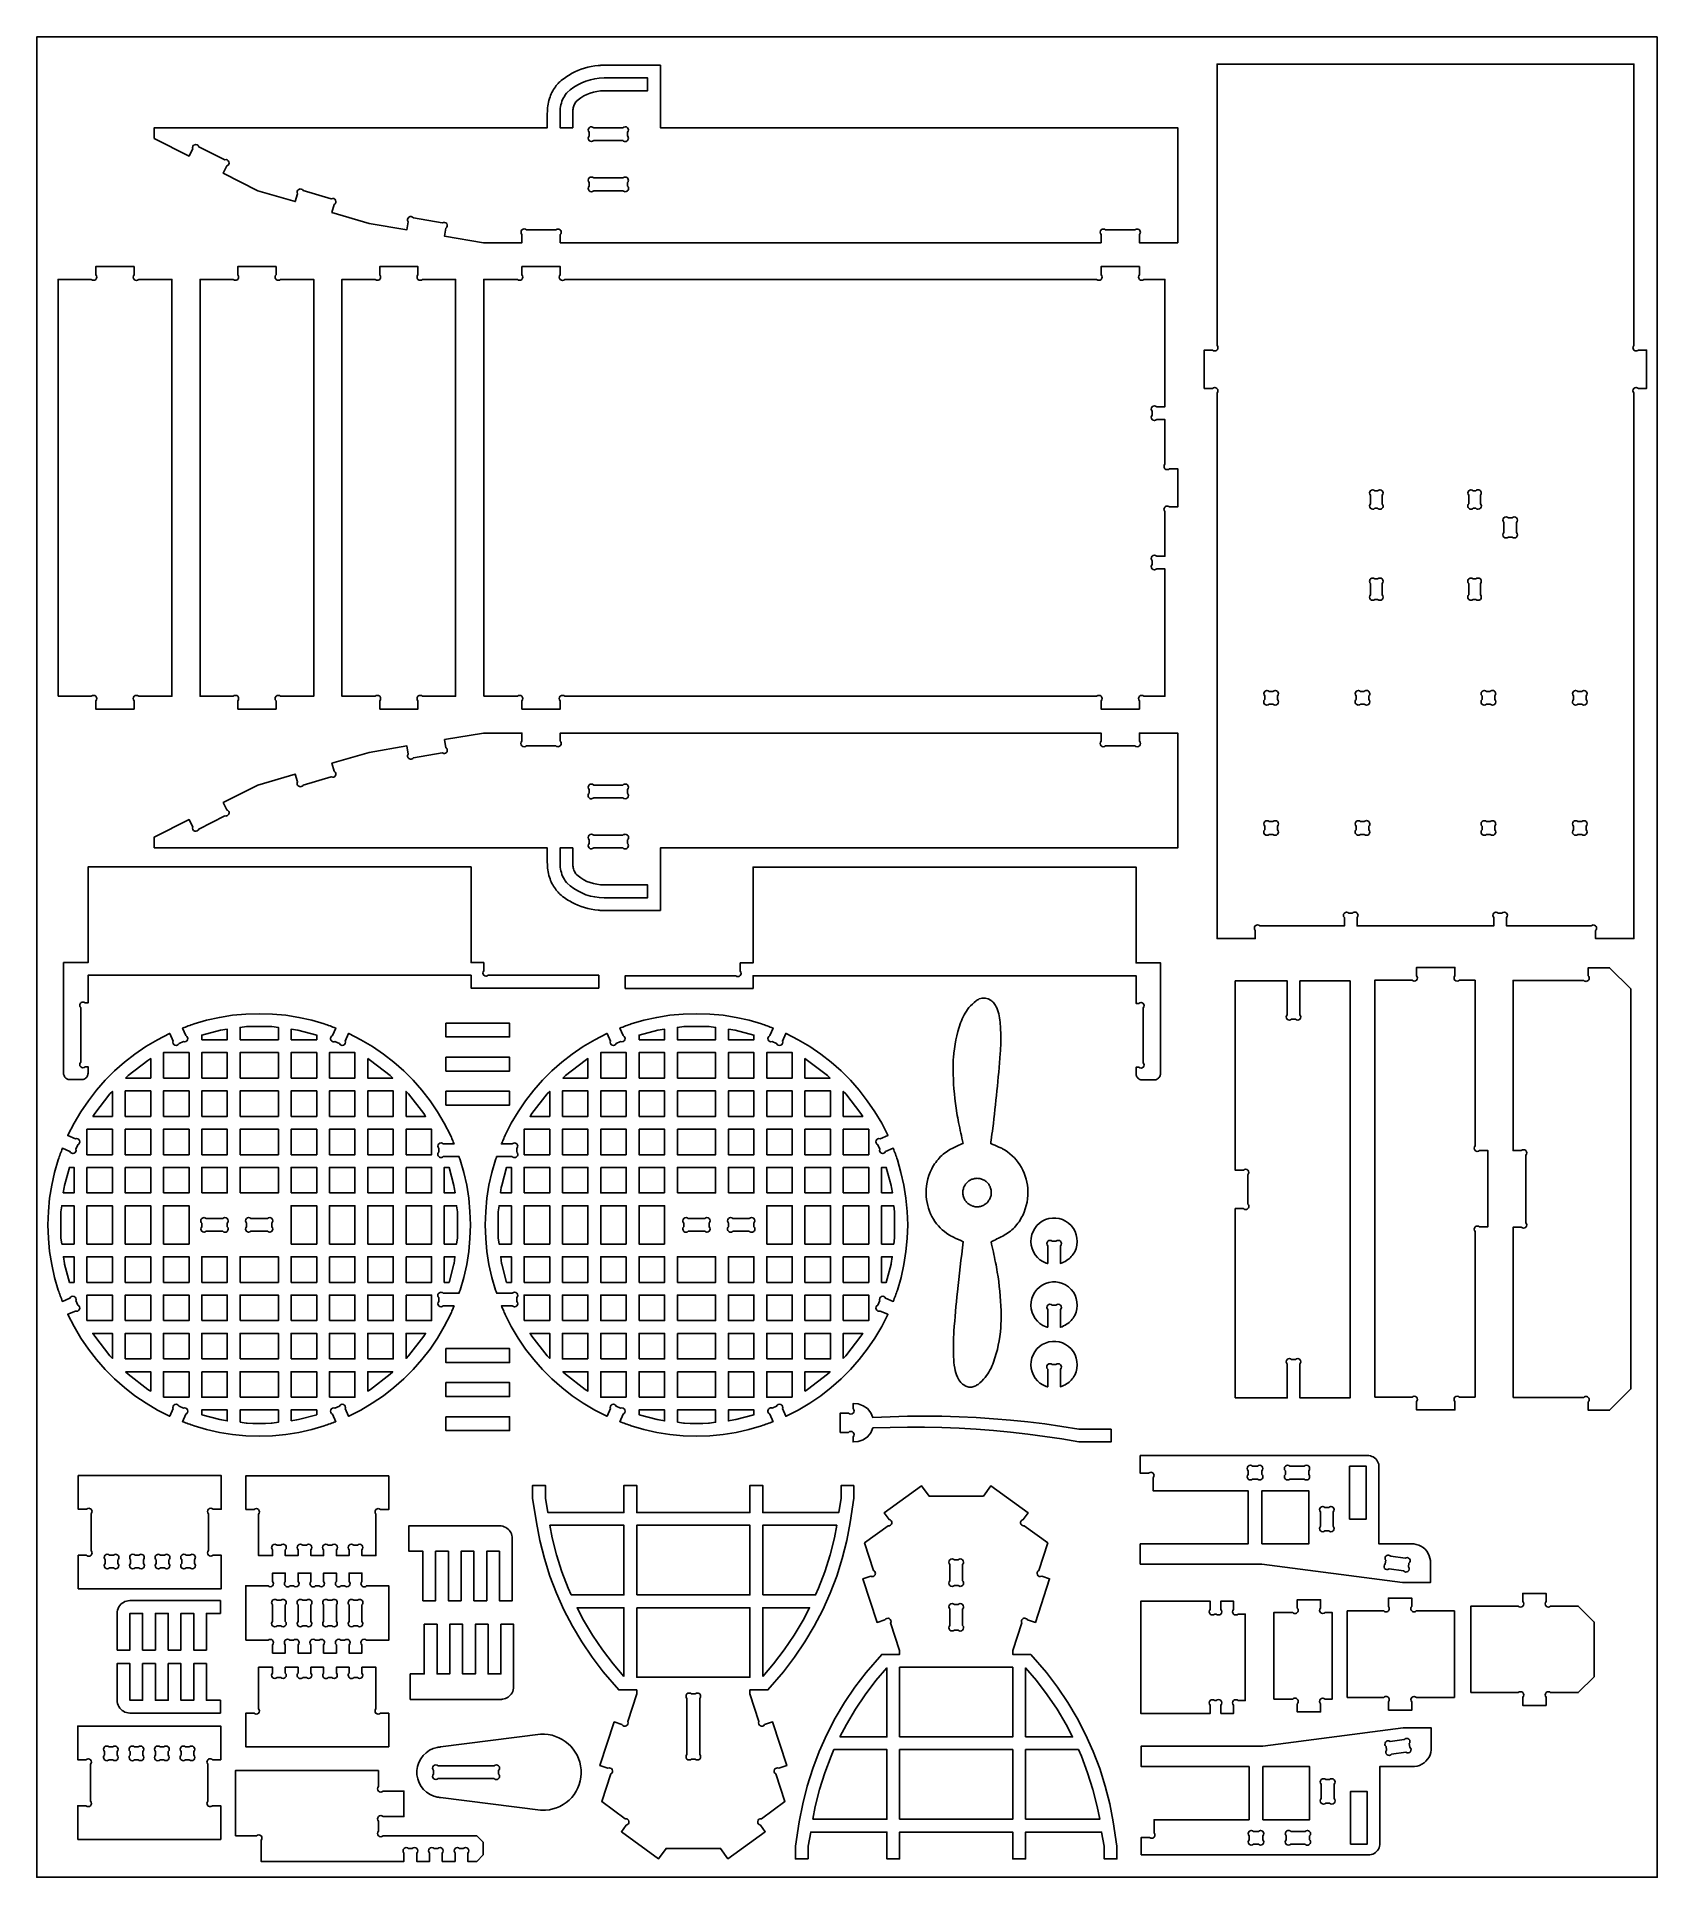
# Model space of a CAD drawing. Extents: x 9.7 to 25.6, y 2.8 to 20.8.
import ezdxf

# ---------------------------------------------------------------- set-up
doc = ezdxf.new("R2010")
doc.units = 0
doc.header["$MEASUREMENT"] = 0
doc.layers.get('0').update_dxf_attribs({"linetype": 'CONTINUOUS'})
doc.layers.add('SECTIONCUTEDGES', color=18, linetype='CONTINUOUS')

msp = doc.modelspace()

# ---------------------------------------------------------------- linework, layer by layer
for points in [[(25.617, 20.781), (9.748, 20.781), (9.748, 2.759), (25.617, 2.759)], [(10.614, 10.459), (10.614, 10.209), (10.864, 10.209), (10.864, 10.459)], [(10.614, 10.084), (10.614, 9.834), (10.864, 9.834), (10.864, 10.084)], [(10.614, 9.709), (10.614, 9.459), (10.864, 9.459), (10.864, 9.709)], [(11.364, 8.584), (11.614, 8.584), (11.614, 8.834), (11.364, 8.834)], [(12.614, 8.834), (12.614, 8.584), (12.864, 8.584), (12.864, 8.834)], [(15.521, 8.834), (15.521, 8.584), (15.271, 8.584), (15.271, 8.834)], [(16.771, 8.584), (16.521, 8.584), (16.521, 8.834), (16.771, 8.834)], [(10.614, 8.209), (10.864, 8.209), (10.864, 8.459), (10.614, 8.459)], [(11.364, 8.209), (11.614, 8.209), (11.614, 8.459), (11.364, 8.459)], [(16.771, 8.209), (16.521, 8.209), (16.521, 8.459), (16.771, 8.459)], [(11.364, 7.709), (11.364, 7.459), (11.614, 7.459), (11.614, 7.709)], [(16.771, 7.709), (16.771, 7.459), (16.521, 7.459), (16.521, 7.709)]]:
    msp.add_lwpolyline(points, close=True)
for points in [[(22.923, 16.209), (22.923, 16.292, 1), (22.879, 16.336), (22.853, 16.336, 1), (22.809, 16.292), (22.809, 16.209, 1), (22.853, 16.164), (22.879, 16.164, 1)], [(23.771, 16.292), (23.771, 16.209, 1), (23.815, 16.164), (23.841, 16.164, 1), (23.885, 16.209), (23.885, 16.292, 1), (23.841, 16.336), (23.815, 16.336, 1)], [(22.923, 15.316), (22.923, 15.428, 1), (22.879, 15.472), (22.853, 15.472, 1), (22.809, 15.428), (22.809, 15.316, 1), (22.853, 15.272), (22.879, 15.272, 1)], [(23.771, 15.428), (23.771, 15.316, 1), (23.815, 15.272), (23.841, 15.272, 1), (23.885, 15.316), (23.885, 15.428, 1), (23.841, 15.472), (23.815, 15.472, 1)], [(21.898, 13.052), (21.898, 13.016, -1), (21.854, 12.971), (21.817, 12.971, -1), (21.773, 13.016), (21.773, 13.052, -1), (21.817, 13.096), (21.854, 13.096, -1)], [(22.712, 12.971), (22.748, 12.971, 1), (22.793, 13.016), (22.793, 13.052, 1), (22.748, 13.096), (22.712, 13.096, 1), (22.668, 13.052), (22.668, 13.016, 1)], [(23.945, 12.971), (23.982, 12.971, 1), (24.026, 13.016), (24.026, 13.052, 1), (23.982, 13.096), (23.945, 13.096, 1), (23.901, 13.052), (23.901, 13.016, 1)], [(24.877, 12.971), (24.84, 12.971, -1), (24.796, 13.016), (24.796, 13.052, -1), (24.84, 13.096), (24.877, 13.096, -1), (24.921, 13.052), (24.921, 13.016, -1)], [(21.655, 6.658), (21.702, 6.658, 1), (21.746, 6.702), (21.746, 6.739, 1), (21.702, 6.783), (21.655, 6.783, 1), (21.611, 6.739), (21.611, 6.702, 1)], [(12.182, 5.264), (12.182, 5.426, 1), (12.138, 5.47), (12.102, 5.47, 1), (12.057, 5.426), (12.057, 5.264, 1), (12.102, 5.22), (12.138, 5.22, 1)], [(12.352, 5.22), (12.388, 5.22, 1), (12.432, 5.264), (12.432, 5.426, 1), (12.388, 5.47), (12.352, 5.47, 1), (12.307, 5.426), (12.307, 5.264, 1)], [(12.682, 5.264), (12.682, 5.426, 1), (12.638, 5.47), (12.602, 5.47, 1), (12.557, 5.426), (12.557, 5.264, 1), (12.602, 5.22), (12.638, 5.22, 1)], [(12.852, 5.22), (12.888, 5.22, 1), (12.932, 5.264), (12.932, 5.426, 1), (12.888, 5.47), (12.852, 5.47, 1), (12.807, 5.426), (12.807, 5.264, 1)], [(18.734, 5.429), (18.77, 5.429, -1), (18.815, 5.385), (18.815, 5.223, -1), (18.77, 5.179), (18.734, 5.179, -1), (18.69, 5.223), (18.69, 5.385, -1)], [(10.456, 3.909), (10.492, 3.909, 1), (10.536, 3.953), (10.536, 3.989, 1), (10.492, 4.034), (10.456, 4.034, 1), (10.411, 3.989), (10.411, 3.953, 1)], [(21.664, 3.207), (21.711, 3.207, -1), (21.755, 3.163), (21.755, 3.126, -1), (21.711, 3.082), (21.664, 3.082, -1), (21.62, 3.126), (21.62, 3.163, -1)]]:
    msp.add_lwpolyline(points, format="xyb", close=True)
at = {"layer": 'SECTIONCUTEDGES'}
for points in [[(10.899, 19.784), (10.899, 19.891), (14.747, 19.891, -0.002134), (14.748, 20.051, -0.087341), (14.774, 20.193, -0.074516), (14.836, 20.304, -0.050894), (14.871, 20.342, -0.0521), (14.985, 20.421, -0.105525), (15.246, 20.5, -0.010514), (15.264, 20.502, -0.005257), (15.301, 20.503), (15.855, 20.503), (15.855, 19.891), (20.921, 19.891), (20.921, 18.765), (20.546, 18.765), (20.546, 18.846, 1), (20.502, 18.89), (20.215, 18.89, 1), (20.171, 18.846), (20.171, 18.765), (14.874, 18.765), (14.874, 18.846, 1), (14.83, 18.89), (14.544, 18.89, 1), (14.499, 18.846), (14.499, 18.765), (14.124, 18.765), (13.741, 18.829), (13.755, 18.908, 1), (13.719, 18.959), (13.436, 19.008, 1), (13.385, 18.971), (13.372, 18.892), (13.004, 18.954), (12.639, 19.061), (12.662, 19.139, 1), (12.632, 19.194), (12.357, 19.275, 1), (12.302, 19.245), (12.279, 19.167), (11.914, 19.274), (11.574, 19.445), (11.61, 19.517, 1), (11.59, 19.577), (11.334, 19.705, 1), (11.275, 19.686), (11.239, 19.613)], [(21.181, 17.338), (21.261, 17.338, -1), (21.306, 17.294), (21.306, 11.95), (21.681, 11.95), (21.681, 12.031, -1), (21.725, 12.075), (22.553, 12.075), (22.553, 12.156, -1), (22.597, 12.2), (22.634, 12.2, -1), (22.678, 12.156), (22.678, 12.075), (24.016, 12.075), (24.016, 12.156, -1), (24.06, 12.2), (24.096, 12.2, -1), (24.141, 12.156), (24.141, 12.075), (24.969, 12.075, -1), (25.013, 12.031), (25.013, 11.95), (25.388, 11.95), (25.388, 17.294, -1), (25.432, 17.338), (25.513, 17.338), (25.513, 17.714), (25.432, 17.714, -1), (25.388, 17.758), (25.388, 20.514), (21.306, 20.514), (21.306, 17.758, -1), (21.261, 17.714), (21.181, 17.714)], [(15.533, 19.847), (15.533, 19.81, -1), (15.488, 19.766), (15.202, 19.766, -1), (15.157, 19.81), (15.157, 19.847, -1), (15.202, 19.891), (15.488, 19.891, -1)], [(15.202, 19.274), (15.488, 19.274, 1), (15.533, 19.319), (15.533, 19.355, 1), (15.488, 19.399), (15.202, 19.399, 1), (15.157, 19.355), (15.157, 19.319, 1)], [(9.957, 14.323), (10.282, 14.323, -1), (10.326, 14.279), (10.326, 14.198), (10.701, 14.198), (10.701, 14.279, -1), (10.746, 14.323), (11.071, 14.323), (11.071, 18.406), (10.746, 18.406, -1), (10.701, 18.45), (10.701, 18.531), (10.326, 18.531), (10.326, 18.45, -1), (10.282, 18.406), (9.957, 18.406)], [(11.716, 14.198), (11.716, 14.279, 1), (11.672, 14.323), (11.347, 14.323), (11.347, 18.406), (11.672, 18.406, 1), (11.716, 18.45), (11.716, 18.531), (12.091, 18.531), (12.091, 18.45, 1), (12.135, 18.406), (12.461, 18.406), (12.461, 14.323), (12.135, 14.323, 1), (12.091, 14.279), (12.091, 14.198)], [(13.106, 14.198), (13.106, 14.279, 1), (13.062, 14.323), (12.737, 14.323), (12.737, 18.406), (13.062, 18.406, 1), (13.106, 18.45), (13.106, 18.531), (13.481, 18.531), (13.481, 18.45, 1), (13.525, 18.406), (13.85, 18.406), (13.85, 14.323), (13.525, 14.323, 1), (13.481, 14.279), (13.481, 14.198)], [(14.126, 14.323), (14.455, 14.323, -1), (14.499, 14.279), (14.499, 14.198), (14.874, 14.198), (14.874, 14.279, -1), (14.919, 14.323), (20.127, 14.323, -1), (20.171, 14.279), (20.171, 14.198), (20.546, 14.198), (20.546, 14.279, -1), (20.59, 14.323), (20.796, 14.323), (20.796, 15.57), (20.715, 15.57, -1), (20.671, 15.615), (20.671, 15.651, -1), (20.715, 15.695), (20.796, 15.695), (20.796, 16.132, -1), (20.84, 16.177), (20.921, 16.177), (20.921, 16.552), (20.84, 16.552, -1), (20.796, 16.596), (20.796, 17.033), (20.715, 17.033, -1), (20.671, 17.077), (20.671, 17.114, -1), (20.715, 17.158), (20.796, 17.158), (20.796, 18.406), (20.59, 18.406, -1), (20.546, 18.45), (20.546, 18.531), (20.171, 18.531), (20.171, 18.45, -1), (20.127, 18.406), (14.919, 18.406, -1), (14.874, 18.45), (14.874, 18.531), (14.499, 18.531), (14.499, 18.45, -1), (14.455, 18.406), (14.126, 18.406)], [(24.239, 16.026), (24.239, 15.927, -1), (24.195, 15.883), (24.159, 15.883, -1), (24.114, 15.927), (24.114, 16.026, -1), (24.159, 16.071), (24.195, 16.071, -1)], [(21.854, 14.246), (21.817, 14.246, -1), (21.773, 14.291), (21.773, 14.327, -1), (21.817, 14.371), (21.854, 14.371, -1), (21.898, 14.327), (21.898, 14.291, -1)], [(22.748, 14.371), (22.712, 14.371, 1), (22.668, 14.327), (22.668, 14.291, 1), (22.712, 14.246), (22.748, 14.246, 1), (22.793, 14.291), (22.793, 14.327, 1)], [(23.945, 14.246), (23.982, 14.246, 1), (24.026, 14.291), (24.026, 14.327, 1), (23.982, 14.371), (23.945, 14.371, 1), (23.901, 14.327), (23.901, 14.291, 1)], [(24.84, 14.371), (24.877, 14.371, -1), (24.921, 14.327), (24.921, 14.291, -1), (24.877, 14.246), (24.84, 14.246, -1), (24.796, 14.291), (24.796, 14.327, -1)], [(10.899, 12.838), (14.747, 12.838, 0.002134), (14.748, 12.677, 0.087341), (14.774, 12.535, 0.074516), (14.836, 12.424, 0.050894), (14.871, 12.386, 0.0521), (14.985, 12.307, 0.105525), (15.246, 12.228, 0.010514), (15.264, 12.227, 0.005257), (15.301, 12.226), (15.855, 12.226), (15.855, 12.838), (20.921, 12.838), (20.921, 13.963), (20.546, 13.963), (20.546, 13.883, -1), (20.502, 13.838), (20.215, 13.838, -1), (20.171, 13.883), (20.171, 13.963), (14.874, 13.963), (14.874, 13.883, -1), (14.83, 13.838), (14.544, 13.838, -1), (14.499, 13.883), (14.499, 13.963), (14.124, 13.963), (13.741, 13.9), (13.755, 13.82, -1), (13.719, 13.769), (13.436, 13.721, -1), (13.385, 13.757), (13.372, 13.837), (13.004, 13.774), (12.639, 13.667), (12.662, 13.589, -1), (12.632, 13.535), (12.357, 13.454, -1), (12.302, 13.484), (12.279, 13.561), (11.914, 13.454), (11.574, 13.283), (11.61, 13.211, -1), (11.59, 13.152), (11.334, 13.023, -1), (11.275, 13.043), (11.239, 13.115), (10.899, 12.944)], [(15.202, 13.454), (15.488, 13.454, -1), (15.533, 13.41), (15.533, 13.373, -1), (15.488, 13.329), (15.202, 13.329, -1), (15.157, 13.373), (15.157, 13.41, -1)], [(15.488, 12.963), (15.202, 12.963, 1), (15.157, 12.918), (15.157, 12.882, 1), (15.202, 12.838), (15.488, 12.838, 1), (15.533, 12.882), (15.533, 12.918, 1)], [(10.028, 10.588), (10.034, 10.583), (10.041, 10.578), (10.049, 10.574), (10.056, 10.572), (10.064, 10.57), (10.072, 10.57), (10.187, 10.57), (10.195, 10.57), (10.203, 10.572), (10.211, 10.574), (10.219, 10.578), (10.225, 10.583), (10.231, 10.588), (10.237, 10.594), (10.241, 10.601), (10.245, 10.608), (10.248, 10.616), (10.249, 10.624), (10.25, 10.632), (10.25, 10.695), (10.222, 10.695, -1), (10.178, 10.739), (10.178, 11.275, -1), (10.222, 11.32), (10.25, 11.32), (10.25, 11.591), (14.001, 11.591), (14.001, 11.466), (15.251, 11.466), (15.251, 11.591), (14.17, 11.591, -1), (14.126, 11.635), (14.126, 11.716), (14.001, 11.716), (14.001, 12.653), (10.25, 12.653), (10.25, 11.716), (10.01, 11.716), (10.01, 10.632), (10.01, 10.624), (10.012, 10.616), (10.015, 10.608), (10.018, 10.601), (10.023, 10.594)], [(15.511, 11.462), (16.762, 11.462), (16.762, 11.587), (20.513, 11.587), (20.513, 11.316), (20.54, 11.316, -1), (20.584, 11.272), (20.584, 10.735, -1), (20.54, 10.691), (20.513, 10.691), (20.513, 10.628), (20.513, 10.62), (20.515, 10.612), (20.517, 10.605), (20.521, 10.597), (20.526, 10.59), (20.531, 10.584), (20.537, 10.579), (20.544, 10.574), (20.551, 10.571), (20.559, 10.568), (20.567, 10.567), (20.575, 10.566), (20.69, 10.566), (20.698, 10.567), (20.706, 10.568), (20.714, 10.571), (20.721, 10.574), (20.728, 10.579), (20.734, 10.584), (20.74, 10.59), (20.744, 10.597), (20.748, 10.605), (20.75, 10.612), (20.752, 10.62), (20.753, 10.628), (20.753, 11.712), (20.513, 11.712), (20.513, 12.65), (16.762, 12.65), (16.762, 11.712), (16.637, 11.712), (16.637, 11.632, -1), (16.593, 11.587), (15.511, 11.587)], [(21.484, 7.453), (21.993, 7.453), (21.993, 7.784, -1), (22.037, 7.828), (22.074, 7.828, -1), (22.118, 7.784), (22.118, 7.453), (22.609, 7.453), (22.609, 11.536), (22.118, 11.536), (22.118, 11.205, -1), (22.074, 11.161), (22.037, 11.161, -1), (21.993, 11.205), (21.993, 11.536), (21.484, 11.536), (21.484, 9.682), (21.564, 9.682, -1), (21.609, 9.638), (21.609, 9.351, -1), (21.564, 9.307), (21.484, 9.307)], [(22.85, 7.46), (23.216, 7.46, -1), (23.26, 7.416), (23.26, 7.335), (23.636, 7.335), (23.636, 7.416, -1), (23.68, 7.46), (23.833, 7.46), (23.833, 9.082, -1), (23.877, 9.126), (23.958, 9.126), (23.958, 9.876), (23.877, 9.876, -1), (23.833, 9.92), (23.833, 11.543), (23.68, 11.543, -1), (23.636, 11.587), (23.636, 11.668), (23.26, 11.668), (23.26, 11.587, -1), (23.216, 11.543), (22.85, 11.543)], [(24.205, 7.457), (24.898, 7.457, -1), (24.942, 7.413), (24.942, 7.332), (25.151, 7.332), (25.359, 7.541), (25.359, 11.457), (25.151, 11.665), (24.942, 11.665), (24.942, 11.584, -1), (24.898, 11.54), (24.205, 11.54), (24.205, 9.874), (24.286, 9.874, -1), (24.33, 9.83), (24.33, 9.168, -1), (24.286, 9.124), (24.205, 9.124)], [(19.093, 8.982, 0.012814), (19.207, 9.037, 0.085914), (19.322, 9.122, 0.076352), (19.403, 9.24, 0.135164), (19.453, 9.505, 0.121603), (19.375, 9.735, 0.128291), (19.206, 9.892, 0.017184), (19.17, 9.909, 0.007976), (19.091, 9.943, 0.007834), (19.091, 9.944, -0.023506), (19.091, 9.945, -0.019175), (19.094, 9.975, 0.003968), (19.11, 10.095, 0.011178), (19.183, 10.826, 0.026495), (19.188, 11.032, 0.033037), (19.173, 11.193, 0.066175), (19.15, 11.271, 0.057683), (19.123, 11.315, 0.071733), (19.094, 11.344), (19.066, 11.36), (19.036, 11.368), (19.006, 11.368), (18.977, 11.359, 0.062361), (18.947, 11.341, 0.061497), (18.877, 11.274, 0.08401), (18.795, 11.124, 0.06761), (18.725, 10.786, 0.025167), (18.722, 10.621, 0.032023), (18.758, 10.242, 0.010958), (18.776, 10.148, 0.005026), (18.82, 9.945, 0.014369), (18.712, 9.896, 0.083555), (18.599, 9.815, 0.076766), (18.512, 9.695, 0.139856), (18.458, 9.425, 0.11486), (18.529, 9.203, 0.123917), (18.681, 9.05, 0.022471), (18.725, 9.026, 0.010705), (18.821, 8.982, 0.003396), (18.764, 8.49, 0.010881), (18.73, 8.107, 0.025112), (18.726, 7.855, 0.035354), (18.737, 7.744, 0.054853), (18.764, 7.655, 0.086229), (18.796, 7.604, 0.024265), (18.807, 7.593, 0.026496), (18.819, 7.583), (18.847, 7.567), (18.877, 7.559), (18.906, 7.559), (18.935, 7.568, 0.062362), (18.966, 7.585, 0.061498), (19.035, 7.653, 0.08401), (19.118, 7.803, 0.067609), (19.188, 8.141, 0.025165), (19.191, 8.306, 0.032019), (19.154, 8.685, 0.010958), (19.137, 8.779, 0.005025)], [(11.051, 7.273), (11.083, 7.347, -1), (11.141, 7.37), (11.184, 7.352, -1), (11.208, 7.294), (11.176, 7.219, -0.003882), (11.232, 7.199, 0.011648), (11.288, 7.179), (11.411, 7.143), (11.537, 7.115), (11.665, 7.095), (11.795, 7.082), (11.926, 7.078), (12.057, 7.082), (12.187, 7.095), (12.315, 7.115), (12.441, 7.143), (12.564, 7.179, 0.011648), (12.62, 7.199, -0.003882), (12.676, 7.219), (12.644, 7.294, -1), (12.668, 7.352), (12.711, 7.37, -1), (12.769, 7.347), (12.801, 7.273, -0.003922), (12.803, 7.273, 0.011767), (12.804, 7.274), (12.921, 7.333), (13.034, 7.4), (13.143, 7.474), (13.245, 7.553), (13.342, 7.639), (13.434, 7.73), (13.519, 7.827), (13.599, 7.93), (13.673, 8.038), (13.739, 8.152), (13.799, 8.268, 0.011769), (13.817, 8.311, -0.003923), (13.835, 8.353), (13.729, 8.353, -1), (13.685, 8.397), (13.685, 8.434, -1), (13.729, 8.478), (13.883, 8.478, -0.003873), (13.888, 8.493, 0.011621), (13.894, 8.509), (13.929, 8.633), (13.958, 8.758), (13.978, 8.886), (13.99, 9.015), (13.995, 9.147), (13.99, 9.278), (13.978, 9.408), (13.958, 9.536), (13.929, 9.661), (13.894, 9.785, 0.011648), (13.888, 9.8, -0.003882), (13.883, 9.815), (13.729, 9.815, -1), (13.685, 9.86), (13.685, 9.896, -1), (13.729, 9.94), (13.835, 9.94, -0.003932), (13.817, 9.983, 0.011797), (13.799, 10.025), (13.739, 10.142), (13.673, 10.255), (13.599, 10.363), (13.519, 10.466), (13.434, 10.563), (13.342, 10.654), (13.245, 10.74), (13.143, 10.82), (13.035, 10.893), (12.921, 10.96), (12.804, 11.02, 0.011767), (12.803, 11.02, -0.003922), (12.801, 11.021), (12.769, 10.947, -1), (12.711, 10.923), (12.668, 10.942, -1), (12.644, 11), (12.676, 11.074, -0.003882), (12.62, 11.095, 0.011648), (12.564, 11.114), (12.441, 11.15), (12.315, 11.178), (12.187, 11.199), (12.057, 11.211), (11.926, 11.215), (11.795, 11.211), (11.665, 11.199), (11.537, 11.178), (11.411, 11.15), (11.288, 11.114, 0.011648), (11.232, 11.095, -0.003882), (11.176, 11.074), (11.208, 11, -1), (11.184, 10.942), (11.141, 10.923, -1), (11.083, 10.947), (11.051, 11.021, -0.003922), (11.049, 11.02, 0.011767), (11.048, 11.02), (10.931, 10.96), (10.817, 10.893), (10.709, 10.82), (10.607, 10.74), (10.51, 10.654), (10.418, 10.563), (10.333, 10.466), (10.253, 10.363), (10.179, 10.255), (10.113, 10.142), (10.053, 10.025, 0.011798), (10.052, 10.023, -0.003933), (10.052, 10.022), (10.126, 9.99, -1), (10.149, 9.932), (10.131, 9.889, -1), (10.073, 9.865), (9.999, 9.897, -0.003882), (9.978, 9.841, 0.011648), (9.958, 9.785), (9.923, 9.661), (9.894, 9.536), (9.874, 9.408), (9.862, 9.278), (9.857, 9.147), (9.862, 9.015), (9.874, 8.886), (9.894, 8.758), (9.923, 8.633), (9.958, 8.509, 0.011621), (9.978, 8.453, -0.003873), (9.999, 8.397), (10.073, 8.428, -1), (10.131, 8.405), (10.149, 8.361, -1), (10.126, 8.303), (10.052, 8.272, -0.003923), (10.052, 8.27, 0.01177), (10.053, 8.268), (10.113, 8.152), (10.179, 8.038), (10.253, 7.93), (10.333, 7.827), (10.418, 7.73), (10.51, 7.639), (10.607, 7.553), (10.709, 7.474), (10.818, 7.4), (10.931, 7.333), (11.048, 7.274, 0.011767), (11.049, 7.273, -0.003922)], [(16.958, 7.219), (16.926, 7.294, -1), (16.95, 7.352), (16.993, 7.37, -1), (17.051, 7.347), (17.083, 7.273, -0.003922), (17.085, 7.273, 0.011767), (17.086, 7.274), (17.203, 7.333), (17.317, 7.4), (17.425, 7.474), (17.527, 7.553), (17.624, 7.639), (17.716, 7.73), (17.801, 7.827), (17.881, 7.93), (17.955, 8.038), (18.022, 8.152), (18.081, 8.268, 0.01177), (18.082, 8.27, -0.003923), (18.082, 8.272), (18.008, 8.303, -1), (17.985, 8.361), (18.003, 8.405, -1), (18.061, 8.428), (18.135, 8.397, -0.003873), (18.156, 8.453, 0.011621), (18.176, 8.509), (18.212, 8.633), (18.24, 8.758), (18.26, 8.886), (18.272, 9.015), (18.277, 9.147), (18.272, 9.278), (18.26, 9.408), (18.24, 9.536), (18.211, 9.661), (18.176, 9.785, 0.011648), (18.156, 9.841, -0.003882), (18.135, 9.897), (18.061, 9.865, -1), (18.003, 9.889), (17.985, 9.932, -1), (18.008, 9.99), (18.082, 10.022, -0.003933), (18.082, 10.023, 0.011798), (18.081, 10.025), (18.022, 10.142), (17.955, 10.255), (17.881, 10.363), (17.801, 10.466), (17.716, 10.563), (17.624, 10.654), (17.527, 10.74), (17.425, 10.82), (17.317, 10.893), (17.203, 10.96), (17.086, 11.02, 0.011767), (17.085, 11.02, -0.003922), (17.083, 11.021), (17.051, 10.947, -1), (16.993, 10.923), (16.95, 10.942, -1), (16.926, 11), (16.958, 11.074, -0.003882), (16.902, 11.095, 0.011648), (16.846, 11.114), (16.723, 11.15), (16.597, 11.178), (16.469, 11.199), (16.339, 11.211), (16.208, 11.215), (16.077, 11.211), (15.947, 11.199), (15.819, 11.178), (15.693, 11.15), (15.57, 11.114, 0.011648), (15.514, 11.095, -0.003882), (15.458, 11.074), (15.49, 11, -1), (15.466, 10.942), (15.423, 10.923, -1), (15.365, 10.947), (15.333, 11.021, -0.003922), (15.331, 11.02, 0.011767), (15.33, 11.02), (15.213, 10.96), (15.1, 10.893), (14.991, 10.82), (14.889, 10.74), (14.792, 10.654), (14.7, 10.563), (14.615, 10.466), (14.535, 10.363), (14.461, 10.255), (14.395, 10.142), (14.335, 10.025, 0.011798), (14.317, 9.983, -0.003932), (14.299, 9.94), (14.405, 9.94, -1), (14.449, 9.896), (14.449, 9.86, -1), (14.405, 9.815), (14.251, 9.815, -0.003882), (14.246, 9.8, 0.011648), (14.241, 9.785), (14.205, 9.661), (14.176, 9.536), (14.156, 9.408), (14.144, 9.278), (14.139, 9.147), (14.144, 9.015), (14.156, 8.886), (14.176, 8.758), (14.205, 8.633), (14.24, 8.509, 0.011621), (14.246, 8.493, -0.003873), (14.252, 8.478), (14.405, 8.478, -1), (14.449, 8.434), (14.449, 8.397, -1), (14.405, 8.353), (14.299, 8.353, -0.003923), (14.317, 8.311, 0.01177), (14.335, 8.268), (14.395, 8.152), (14.462, 8.038), (14.535, 7.93), (14.615, 7.827), (14.7, 7.73), (14.792, 7.639), (14.889, 7.553), (14.991, 7.474), (15.1, 7.4), (15.213, 7.333), (15.33, 7.274, 0.011767), (15.331, 7.273, -0.003922), (15.333, 7.273), (15.365, 7.347, -1), (15.423, 7.37), (15.466, 7.352, -1), (15.49, 7.294), (15.458, 7.219, -0.003873), (15.514, 7.199, 0.011621), (15.57, 7.179), (15.694, 7.143), (15.819, 7.115), (15.947, 7.095), (16.077, 7.082), (16.208, 7.078), (16.339, 7.082), (16.469, 7.095), (16.597, 7.115), (16.722, 7.143), (16.846, 7.179, 0.011621), (16.902, 7.199, -0.003873)], [(11.408, 9.209), (11.569, 9.209, -1), (11.614, 9.165), (11.614, 9.128, -1), (11.569, 9.084), (11.408, 9.084, -1), (11.364, 9.128), (11.364, 9.165, -1)], [(11.845, 9.209), (12.007, 9.209, -1), (12.051, 9.165), (12.051, 9.128, -1), (12.007, 9.084), (11.845, 9.084, -1), (11.801, 9.128), (11.801, 9.165, -1)], [(16.289, 9.209), (16.128, 9.209, 1), (16.083, 9.165), (16.083, 9.128, 1), (16.128, 9.084), (16.289, 9.084, 1), (16.333, 9.128), (16.333, 9.165, 1)], [(16.771, 9.128), (16.771, 9.165, 1), (16.726, 9.209), (16.565, 9.209, 1), (16.521, 9.165), (16.521, 9.128, 1), (16.565, 9.084), (16.726, 9.084, 1)], [(19.648, 8.769), (19.648, 8.942, -1), (19.692, 8.986), (19.729, 8.986, -1), (19.773, 8.942), (19.773, 8.769, 0.063472), (19.833, 8.798, 0.13308), (19.912, 8.884, 0.691874), (19.626, 9.198, 0.691227), (19.633, 8.773, 0.012807), (19.64, 8.771, -0.004269)], [(19.648, 8.144), (19.648, 8.317, -1), (19.692, 8.361), (19.729, 8.361, -1), (19.773, 8.317), (19.773, 8.144, 0.063472), (19.833, 8.173, 0.13308), (19.912, 8.259, 0.691874), (19.626, 8.573, 0.691227), (19.633, 8.148, 0.012807), (19.64, 8.146, -0.004269)], [(19.648, 7.56), (19.648, 7.733, -1), (19.692, 7.778), (19.729, 7.778, -1), (19.773, 7.733), (19.773, 7.561, 0.063472), (19.833, 7.589, 0.13308), (19.912, 7.676, 0.691874), (19.626, 7.99, 0.691227), (19.633, 7.565, 0.012807), (19.64, 7.563, -0.004269)], [(17.617, 7.115), (17.698, 7.115, -1), (17.742, 7.071), (17.742, 7.021), (17.793, 7.025), (17.842, 7.042), (17.884, 7.071), (17.916, 7.111), (17.937, 7.158), (18.106, 7.164), (18.274, 7.167), (18.443, 7.166), (18.612, 7.163), (18.781, 7.156), (18.949, 7.146), (19.117, 7.133), (19.285, 7.117), (19.453, 7.098), (19.62, 7.075), (19.787, 7.05), (19.953, 7.021), (20.268, 7.021), (20.268, 7.146), (19.953, 7.146), (19.787, 7.173), (19.62, 7.197), (19.452, 7.217), (19.285, 7.234), (19.117, 7.249), (18.948, 7.26), (18.78, 7.268), (18.611, 7.272), (18.443, 7.274), (18.274, 7.272), (18.105, 7.268), (17.937, 7.26), (17.916, 7.307), (17.884, 7.347), (17.842, 7.376), (17.793, 7.393), (17.742, 7.397), (17.742, 7.347, -1), (17.698, 7.303), (17.617, 7.303)], [(20.555, 5.823), (21.746, 5.823), (23.121, 5.644), (23.396, 5.644), (23.396, 5.834), (23.395, 5.859), (23.391, 5.883), (23.384, 5.907), (23.373, 5.93), (23.36, 5.951), (23.343, 5.97), (23.324, 5.987), (23.303, 6), (23.281, 6.011), (23.257, 6.018), (23.232, 6.022), (23.207, 6.023), (22.892, 6.023), (22.892, 6.773), (22.892, 6.788), (22.889, 6.803), (22.885, 6.817), (22.879, 6.831), (22.87, 6.844), (22.86, 6.856), (22.849, 6.866), (22.836, 6.874), (22.822, 6.88), (22.808, 6.885), (22.792, 6.887), (22.777, 6.887), (20.555, 6.887), (20.555, 6.715), (20.636, 6.715, -1), (20.68, 6.671), (20.68, 6.543), (21.611, 6.543), (21.611, 6.023), (20.555, 6.023)], [(10.155, 5.583), (10.155, 5.912), (10.235, 5.912, 1), (10.28, 5.957), (10.28, 6.318, 1), (10.235, 6.362), (10.155, 6.362), (10.155, 6.692), (11.555, 6.692), (11.555, 6.362), (11.474, 6.362, 1), (11.43, 6.318), (11.43, 5.957, 1), (11.474, 5.912), (11.555, 5.912), (11.555, 5.583)], [(11.795, 6.359), (11.876, 6.359, -1), (11.92, 6.314), (11.92, 5.909), (12.057, 5.909), (12.057, 5.965, -1), (12.101, 6.01), (12.138, 6.01, -1), (12.182, 5.965), (12.182, 5.909), (12.307, 5.909), (12.307, 5.965, -1), (12.352, 6.01), (12.388, 6.01, -1), (12.432, 5.965), (12.432, 5.909), (12.557, 5.909), (12.557, 5.965, -1), (12.602, 6.01), (12.638, 6.01, -1), (12.682, 5.965), (12.682, 5.909), (12.807, 5.909), (12.807, 5.965, -1), (12.852, 6.01), (12.888, 6.01, -1), (12.932, 5.965), (12.932, 5.909), (13.07, 5.909), (13.07, 6.314, -1), (13.114, 6.359), (13.195, 6.359), (13.195, 6.688), (11.795, 6.688)], [(22.019, 6.783), (22.16, 6.783, -1), (22.204, 6.739), (22.204, 6.702, -1), (22.16, 6.658), (22.019, 6.658, -1), (21.975, 6.702), (21.975, 6.739, -1)], [(17.751, 6.595), (17.751, 6.47), (17.714, 6.231), (17.68, 6.055), (17.636, 5.88), (17.582, 5.708), (17.518, 5.54), (17.445, 5.376), (17.362, 5.216), (17.27, 5.062), (17.169, 4.912), (17.06, 4.769), (16.908, 4.592), (16.732, 4.592), (16.732, 4.553), (16.82, 4.282, 1), (16.876, 4.254), (16.953, 4.279), (17.092, 3.851), (17.015, 3.826, 1), (16.986, 3.77), (17.074, 3.499), (16.844, 3.331, 1), (16.834, 3.269), (16.882, 3.204), (16.517, 2.94), (16.444, 3.041), (15.911, 3.041), (15.838, 2.94), (15.473, 3.204), (15.521, 3.269, 1), (15.511, 3.331), (15.281, 3.499), (15.369, 3.77, 1), (15.34, 3.826), (15.263, 3.851), (15.403, 4.279), (15.479, 4.254, 1), (15.535, 4.282), (15.623, 4.553), (15.623, 4.592), (15.447, 4.592), (15.295, 4.769), (15.186, 4.912), (15.085, 5.062), (14.993, 5.216), (14.91, 5.376), (14.837, 5.54), (14.773, 5.708), (14.719, 5.88), (14.675, 6.055), (14.641, 6.231), (14.604, 6.47), (14.604, 6.595), (14.729, 6.595), (14.729, 6.47), (14.754, 6.33), (15.498, 6.33), (15.498, 6.595), (15.623, 6.595), (15.623, 6.33), (16.732, 6.33), (16.732, 6.595), (16.857, 6.595), (16.857, 6.33), (17.601, 6.33), (17.626, 6.47), (17.626, 6.595)], [(17.303, 2.937), (17.178, 2.937), (17.178, 3.062), (17.215, 3.3), (17.249, 3.477), (17.293, 3.651), (17.347, 3.823), (17.411, 3.991), (17.485, 4.156), (17.567, 4.315), (17.659, 4.47), (17.76, 4.619), (17.869, 4.762), (18.022, 4.94), (18.198, 4.94), (18.198, 4.978), (18.11, 5.249, 1), (18.054, 5.278), (17.977, 5.253), (17.838, 5.681), (17.915, 5.706, 1), (17.943, 5.762), (17.855, 6.033), (18.086, 6.2, 1), (18.095, 6.262), (18.048, 6.327), (18.412, 6.592), (18.486, 6.491), (19.019, 6.491), (19.092, 6.592), (19.456, 6.327), (19.409, 6.262, 1), (19.418, 6.2), (19.649, 6.033), (19.561, 5.762, 1), (19.589, 5.706), (19.666, 5.681), (19.527, 5.253), (19.45, 5.278, 1), (19.394, 5.249), (19.306, 4.978), (19.306, 4.94), (19.482, 4.94), (19.635, 4.762), (19.744, 4.619), (19.845, 4.47), (19.937, 4.315), (20.019, 4.156), (20.093, 3.991), (20.157, 3.823), (20.211, 3.651), (20.255, 3.477), (20.289, 3.3), (20.326, 3.062), (20.326, 2.937), (20.201, 2.937), (20.201, 3.062), (20.176, 3.201), (19.431, 3.201), (19.431, 2.937), (19.306, 2.937), (19.306, 3.201), (18.198, 3.201), (18.198, 2.937), (18.073, 2.937), (18.073, 3.201), (17.328, 3.201), (17.303, 3.062)], [(22.319, 6.336), (22.319, 6.195, 1), (22.363, 6.151), (22.4, 6.151, 1), (22.444, 6.195), (22.444, 6.336, 1), (22.4, 6.38), (22.363, 6.38, 1)], [(13.529, 5.466), (13.529, 5.951), (13.392, 5.951), (13.392, 6.201), (14.279, 6.201, -0.118357), (14.34, 6.184, -0.238349), (14.403, 6.092, -0.016364), (14.404, 6.087, -0.008181), (14.404, 6.076), (14.404, 5.466), (14.279, 5.466), (14.279, 5.951), (14.154, 5.951), (14.154, 5.466), (14.029, 5.466), (14.029, 5.951), (13.904, 5.951), (13.904, 5.466), (13.779, 5.466), (13.779, 5.951), (13.654, 5.951), (13.654, 5.466)], [(10.542, 5.868), (10.542, 5.832, -1), (10.498, 5.787), (10.461, 5.787, -1), (10.417, 5.832), (10.417, 5.868, -1), (10.461, 5.912), (10.498, 5.912, -1)], [(10.711, 5.912), (10.748, 5.912, -1), (10.792, 5.868), (10.792, 5.832, -1), (10.748, 5.787), (10.711, 5.787, -1), (10.667, 5.832), (10.667, 5.868, -1)], [(10.917, 5.868), (10.917, 5.832, 1), (10.961, 5.787), (10.998, 5.787, 1), (11.042, 5.832), (11.042, 5.868, 1), (10.998, 5.912), (10.961, 5.912, 1)], [(11.211, 5.912), (11.248, 5.912, -1), (11.292, 5.868), (11.292, 5.832, -1), (11.248, 5.787), (11.211, 5.787, -1), (11.167, 5.832), (11.167, 5.868, -1)], [(18.69, 5.822), (18.69, 5.66, 1), (18.734, 5.616), (18.77, 5.616, 1), (18.815, 5.66), (18.815, 5.822, 1), (18.77, 5.866), (18.734, 5.866, 1)], [(22.991, 5.777), (23.131, 5.759, 1), (23.181, 5.797), (23.185, 5.833, 1), (23.147, 5.882), (23.007, 5.901, 1), (22.958, 5.862), (22.953, 5.826, 1)], [(11.795, 5.079), (12.013, 5.079, -1), (12.057, 5.034), (12.057, 4.954), (12.182, 4.954), (12.182, 5.034, -1), (12.227, 5.079), (12.263, 5.079, -1), (12.307, 5.034), (12.307, 4.954), (12.432, 4.954), (12.432, 5.034, -1), (12.477, 5.079), (12.513, 5.079, -1), (12.557, 5.034), (12.557, 4.954), (12.682, 4.954), (12.682, 5.034, -1), (12.727, 5.079), (12.763, 5.079, -1), (12.807, 5.034), (12.807, 4.954), (12.932, 4.954), (12.932, 5.034, -1), (12.977, 5.079), (13.195, 5.079), (13.195, 5.612), (12.977, 5.612, -1), (12.932, 5.656), (12.932, 5.737), (12.807, 5.737), (12.807, 5.656, -1), (12.763, 5.612), (12.727, 5.612, -1), (12.682, 5.656), (12.682, 5.737), (12.557, 5.737), (12.557, 5.656, -1), (12.513, 5.612), (12.477, 5.612, -1), (12.432, 5.656), (12.432, 5.737), (12.307, 5.737), (12.307, 5.656, -1), (12.263, 5.612), (12.227, 5.612, -1), (12.182, 5.656), (12.182, 5.737), (12.057, 5.737), (12.057, 5.656, -1), (12.013, 5.612), (11.795, 5.612)], [(21.343, 4.363), (21.343, 4.444, 1), (21.298, 4.488), (21.283, 4.488, 1), (21.239, 4.444), (21.239, 4.363), (20.559, 4.363), (20.559, 5.461), (21.239, 5.461), (21.239, 5.38, 1), (21.283, 5.336), (21.298, 5.336, 1), (21.343, 5.38), (21.343, 5.461), (21.468, 5.461), (21.468, 5.38, 1), (21.512, 5.336), (21.582, 5.336), (21.582, 4.488), (21.512, 4.488, 1), (21.468, 4.444), (21.468, 4.363)], [(21.862, 4.503), (22.047, 4.503, -1), (22.091, 4.458), (22.091, 4.378), (22.32, 4.378), (22.32, 4.458, -1), (22.364, 4.503), (22.435, 4.503), (22.435, 5.35), (22.364, 5.35, -1), (22.32, 5.394), (22.32, 5.475), (22.091, 5.475), (22.091, 5.394, -1), (22.047, 5.35), (21.862, 5.35)], [(22.984, 4.394), (22.984, 4.475, 1), (22.94, 4.519), (22.581, 4.519), (22.581, 5.367), (22.94, 5.367, 1), (22.984, 5.411), (22.984, 5.492), (23.213, 5.492), (23.213, 5.411, 1), (23.257, 5.367), (23.631, 5.367), (23.631, 4.519), (23.258, 4.519, 1), (23.213, 4.475), (23.213, 4.394)], [(23.792, 4.566), (24.256, 4.566, -1), (24.3, 4.522), (24.3, 4.441), (24.529, 4.441), (24.529, 4.522, -1), (24.573, 4.566), (24.843, 4.566), (25, 4.722), (25, 5.257), (24.843, 5.413), (24.573, 5.413, -1), (24.529, 5.458), (24.529, 5.538), (24.3, 5.538), (24.3, 5.458, -1), (24.256, 5.413), (23.792, 5.413)], [(13.406, 4.5), (13.406, 4.75), (13.543, 4.75), (13.543, 5.236), (13.668, 5.236), (13.668, 4.75), (13.793, 4.75), (13.793, 5.236), (13.918, 5.236), (13.918, 4.75), (14.043, 4.75), (14.043, 5.236), (14.168, 5.236), (14.168, 4.75), (14.293, 4.75), (14.293, 5.236), (14.418, 5.236), (14.418, 4.625, -0.118358), (14.402, 4.564, -0.238347), (14.31, 4.502, -0.016364), (14.304, 4.501, -0.008182), (14.293, 4.5)], [(11.92, 4.815), (11.92, 4.409, -1), (11.876, 4.365), (11.795, 4.365), (11.795, 4.036), (13.195, 4.036), (13.195, 4.365), (13.114, 4.365, -1), (13.07, 4.409), (13.07, 4.815), (12.932, 4.815), (12.932, 4.758, -1), (12.888, 4.714), (12.852, 4.714, -1), (12.807, 4.758), (12.807, 4.815), (12.682, 4.815), (12.682, 4.758, -1), (12.638, 4.714), (12.602, 4.714, -1), (12.557, 4.758), (12.557, 4.815), (12.432, 4.815), (12.432, 4.758, -1), (12.388, 4.714), (12.352, 4.714, -1), (12.307, 4.758), (12.307, 4.815), (12.182, 4.815), (12.182, 4.758, -1), (12.138, 4.714), (12.101, 4.714, -1), (12.057, 4.758), (12.057, 4.815)], [(16.115, 3.96), (16.115, 4.509, -1), (16.159, 4.553), (16.196, 4.553, -1), (16.24, 4.509), (16.24, 3.96, -1), (16.196, 3.916), (16.159, 3.916, -1)], [(10.149, 3.129), (11.549, 3.129), (11.549, 3.459), (11.468, 3.459, -1), (11.424, 3.503), (11.424, 3.864, -1), (11.468, 3.909), (11.549, 3.909), (11.549, 4.238), (10.149, 4.238), (10.149, 3.909), (10.23, 3.909, -1), (10.274, 3.864), (10.274, 3.503, -1), (10.23, 3.459), (10.149, 3.459)], [(14.682, 4.158, -0.413459), (15.078, 3.81, -0.414214), (14.731, 3.415, -0.016364), (14.707, 3.414, -0.015719), (14.682, 3.415), (13.702, 3.539, -0.017008), (13.66, 3.545, -0.032737), (13.638, 3.551, -0.767327), (13.67, 4.03, -0.024226), (13.686, 4.032, 0.007215), (13.702, 4.034)], [(20.564, 2.978), (20.564, 3.149), (20.645, 3.149, 1), (20.689, 3.194), (20.689, 3.321), (21.62, 3.321), (21.62, 3.842), (20.564, 3.842), (20.564, 4.042), (21.754, 4.042), (23.13, 4.22), (23.404, 4.22), (23.404, 4.031), (23.404, 4.006), (23.4, 3.981), (23.393, 3.957), (23.382, 3.935), (23.368, 3.914), (23.352, 3.895), (23.333, 3.878), (23.312, 3.864), (23.289, 3.854), (23.265, 3.846), (23.24, 3.842), (23.215, 3.842), (22.9, 3.842), (22.9, 3.092), (22.9, 3.077), (22.898, 3.062), (22.893, 3.047), (22.887, 3.033), (22.879, 3.021), (22.869, 3.009), (22.857, 2.999), (22.844, 2.991), (22.831, 2.984), (22.816, 2.98), (22.801, 2.978), (22.786, 2.978)], [(10.706, 4.034), (10.742, 4.034, -1), (10.786, 3.989), (10.786, 3.953, -1), (10.742, 3.909), (10.706, 3.909, -1), (10.661, 3.953), (10.661, 3.989, -1)], [(10.956, 4.034), (10.992, 4.034, -1), (11.036, 3.989), (11.036, 3.953, -1), (10.992, 3.909), (10.956, 3.909, -1), (10.911, 3.953), (10.911, 3.989, -1)], [(11.161, 3.989), (11.161, 3.953, 1), (11.206, 3.909), (11.242, 3.909, 1), (11.286, 3.953), (11.286, 3.989, 1), (11.242, 4.034), (11.206, 4.034, 1)], [(23, 4.088), (23.139, 4.106, -1), (23.189, 4.068), (23.194, 4.032, -1), (23.156, 3.982), (23.016, 3.964, -1), (22.966, 4.002), (22.962, 4.039, -1)], [(11.694, 3.164), (11.9, 3.164, -1), (11.944, 3.12), (11.944, 2.914), (13.344, 2.914), (13.344, 2.995, -1), (13.389, 3.039), (13.425, 3.039, -1), (13.469, 2.995), (13.469, 2.914), (13.594, 2.914), (13.594, 2.995, -1), (13.639, 3.039), (13.675, 3.039, -1), (13.719, 2.995), (13.719, 2.914), (13.844, 2.914), (13.844, 2.995, -1), (13.889, 3.039), (13.925, 3.039, -1), (13.969, 2.995), (13.969, 2.914), (14.057, 2.914), (14.119, 2.977), (14.119, 3.102), (14.057, 3.164), (13.139, 3.164, -1), (13.094, 3.209), (13.094, 3.307, -1), (13.139, 3.352), (13.344, 3.352), (13.344, 3.602), (13.139, 3.602, -1), (13.094, 3.646), (13.094, 3.802), (11.694, 3.802)], [(14.227, 3.724), (13.678, 3.724, -1), (13.634, 3.768), (13.634, 3.805, -1), (13.678, 3.849), (14.227, 3.849, -1), (14.271, 3.805), (14.271, 3.768, -1)], [(22.372, 3.714), (22.408, 3.714, -1), (22.452, 3.669), (22.452, 3.529, -1), (22.408, 3.484), (22.372, 3.484, -1), (22.327, 3.529), (22.327, 3.669, -1)], [(22.028, 3.082), (22.169, 3.082, 1), (22.213, 3.126), (22.213, 3.163, 1), (22.169, 3.207), (22.028, 3.207, 1), (21.984, 3.163), (21.984, 3.126, 1)]]:
    msp.add_lwpolyline(points, format="xyb", close=True, dxfattribs=at)
for points in [[(14.997, 19.891), (14.872, 19.891), (14.872, 20.042), (14.873, 20.062), (14.874, 20.08), (14.877, 20.098), (14.881, 20.115), (14.886, 20.133), (14.891, 20.15), (14.898, 20.166), (14.906, 20.183), (14.915, 20.198), (14.924, 20.214), (14.935, 20.228), (14.942, 20.237), (14.971, 20.262), (15.007, 20.289), (15.045, 20.312), (15.085, 20.332), (15.126, 20.348), (15.169, 20.361), (15.212, 20.37), (15.257, 20.376), (15.304, 20.378), (15.73, 20.378), (15.73, 20.253), (15.306, 20.253), (15.267, 20.251), (15.233, 20.247), (15.2, 20.24), (15.168, 20.23), (15.136, 20.217), (15.106, 20.202), (15.077, 20.184), (15.049, 20.164), (15.036, 20.153), (15.03, 20.146), (15.028, 20.143), (15.022, 20.135), (15.017, 20.125), (15.012, 20.116), (15.008, 20.106), (15.005, 20.096), (15.002, 20.086), (15, 20.075), (14.999, 20.065), (14.998, 20.054), (14.997, 20.04)], [(15.03, 12.582), (15.028, 12.585), (15.022, 12.594), (15.017, 12.603), (15.012, 12.613), (15.008, 12.622), (15.005, 12.632), (15.002, 12.643), (15, 12.653), (14.999, 12.663), (14.998, 12.674), (14.997, 12.688), (14.997, 12.838), (14.872, 12.838), (14.872, 12.686), (14.873, 12.667), (14.874, 12.649), (14.877, 12.631), (14.881, 12.613), (14.886, 12.596), (14.891, 12.579), (14.898, 12.562), (14.906, 12.546), (14.915, 12.53), (14.924, 12.515), (14.935, 12.5), (14.942, 12.492), (14.971, 12.466), (15.007, 12.44), (15.045, 12.417), (15.085, 12.397), (15.126, 12.38), (15.169, 12.367), (15.212, 12.358), (15.257, 12.353), (15.304, 12.351), (15.73, 12.351), (15.73, 12.476), (15.306, 12.476), (15.267, 12.477), (15.233, 12.482), (15.2, 12.489), (15.168, 12.498), (15.136, 12.511), (15.106, 12.526), (15.077, 12.544), (15.049, 12.564), (15.036, 12.575)], [(11.364, 10.959), (11.364, 11.006), (11.546, 11.055), (11.614, 11.063), (11.614, 10.959)], [(11.739, 10.959), (11.739, 11.08), (11.802, 11.088), (11.864, 11.09), (11.989, 11.09), (12.05, 11.088), (12.114, 11.08), (12.114, 10.959)], [(12.239, 10.959), (12.239, 11.063), (12.306, 11.055), (12.489, 11.006), (12.489, 10.959)], [(13.754, 11.122), (14.379, 11.122), (14.379, 10.987), (13.754, 10.987)], [(15.646, 10.959), (15.896, 10.959), (15.896, 11.063), (15.829, 11.055), (15.646, 11.006)], [(16.085, 11.088), (16.021, 11.08), (16.021, 10.959), (16.396, 10.959), (16.396, 11.08), (16.332, 11.088), (16.271, 11.09), (16.146, 11.09)], [(16.521, 11.063), (16.521, 10.959), (16.771, 10.959), (16.771, 11.006), (16.588, 11.055)], [(10.989, 10.584), (10.989, 10.834), (11.239, 10.834), (11.239, 10.584)], [(11.364, 10.584), (11.364, 10.834), (11.614, 10.834), (11.614, 10.584)], [(11.739, 10.584), (12.114, 10.584), (12.114, 10.834), (11.739, 10.834)], [(12.239, 10.584), (12.239, 10.834), (12.489, 10.834), (12.489, 10.584)], [(12.614, 10.584), (12.614, 10.834), (12.864, 10.834), (12.864, 10.584)], [(15.521, 10.584), (15.521, 10.834), (15.271, 10.834), (15.271, 10.584)], [(15.646, 10.584), (15.646, 10.834), (15.896, 10.834), (15.896, 10.584)], [(16.021, 10.584), (16.021, 10.834), (16.396, 10.834), (16.396, 10.584)], [(16.521, 10.584), (16.521, 10.834), (16.771, 10.834), (16.771, 10.584)], [(16.896, 10.584), (16.896, 10.834), (17.146, 10.834), (17.146, 10.584)], [(10.618, 10.584), (10.864, 10.584), (10.864, 10.776), (10.837, 10.758), (10.643, 10.609)], [(12.989, 10.776), (12.989, 10.584), (13.234, 10.584), (13.209, 10.609), (13.015, 10.758)], [(13.754, 10.789), (14.379, 10.789), (14.379, 10.653), (13.754, 10.653)], [(14.925, 10.609), (14.9, 10.584), (15.146, 10.584), (15.146, 10.776), (15.119, 10.758)], [(17.271, 10.584), (17.516, 10.584), (17.491, 10.609), (17.297, 10.758), (17.271, 10.776)], [(10.297, 10.209), (10.489, 10.209), (10.489, 10.454), (10.463, 10.429), (10.315, 10.236)], [(10.989, 10.209), (10.989, 10.459), (11.239, 10.459), (11.239, 10.209)], [(11.364, 10.209), (11.364, 10.459), (11.614, 10.459), (11.614, 10.209)], [(11.739, 10.209), (11.739, 10.459), (12.114, 10.459), (12.114, 10.209)], [(12.239, 10.209), (12.239, 10.459), (12.489, 10.459), (12.489, 10.209)], [(12.614, 10.209), (12.614, 10.459), (12.864, 10.459), (12.864, 10.209)], [(12.989, 10.209), (12.989, 10.459), (13.239, 10.459), (13.239, 10.209)], [(13.364, 10.209), (13.364, 10.454), (13.389, 10.429), (13.537, 10.236), (13.555, 10.209)], [(13.754, 10.456), (13.754, 10.32), (14.379, 10.32), (14.379, 10.456)], [(14.597, 10.236), (14.746, 10.429), (14.771, 10.454), (14.771, 10.209), (14.579, 10.209)], [(14.896, 10.209), (15.146, 10.209), (15.146, 10.459), (14.896, 10.459)], [(15.521, 10.209), (15.271, 10.209), (15.271, 10.459), (15.521, 10.459)], [(15.646, 10.209), (15.646, 10.459), (15.896, 10.459), (15.896, 10.209)], [(16.021, 10.209), (16.021, 10.459), (16.396, 10.459), (16.396, 10.209)], [(16.771, 10.209), (16.521, 10.209), (16.521, 10.459), (16.771, 10.459)], [(16.896, 10.209), (16.896, 10.459), (17.146, 10.459), (17.146, 10.209)], [(17.271, 10.209), (17.271, 10.459), (17.521, 10.459), (17.521, 10.209)], [(17.646, 10.209), (17.646, 10.454), (17.671, 10.429), (17.819, 10.236), (17.837, 10.209)], [(10.239, 9.834), (10.239, 10.084), (10.489, 10.084), (10.489, 9.834)], [(10.989, 9.834), (10.989, 10.084), (11.239, 10.084), (11.239, 9.834)], [(11.364, 9.834), (11.364, 10.084), (11.614, 10.084), (11.614, 9.834)], [(11.739, 9.834), (12.114, 9.834), (12.114, 10.084), (11.739, 10.084)], [(12.239, 9.834), (12.239, 10.084), (12.489, 10.084), (12.489, 9.834)], [(12.614, 9.834), (12.864, 9.834), (12.864, 10.084), (12.614, 10.084)], [(12.989, 9.834), (12.989, 10.084), (13.239, 10.084), (13.239, 9.834)], [(13.364, 9.834), (13.614, 9.834), (13.614, 10.084), (13.364, 10.084)], [(14.521, 9.834), (14.521, 10.084), (14.771, 10.084), (14.771, 9.834)], [(14.896, 9.834), (14.896, 10.084), (15.146, 10.084), (15.146, 9.834)], [(15.521, 9.834), (15.271, 9.834), (15.271, 10.084), (15.521, 10.084)], [(15.646, 10.084), (15.896, 10.084), (15.896, 9.834), (15.646, 9.834)], [(16.021, 10.084), (16.396, 10.084), (16.396, 9.834), (16.021, 9.834)], [(16.521, 9.834), (16.521, 10.084), (16.771, 10.084), (16.771, 9.834)], [(16.896, 9.834), (16.896, 10.084), (17.146, 10.084), (17.146, 9.834)], [(17.271, 9.834), (17.271, 10.084), (17.521, 10.084), (17.521, 9.834)], [(17.646, 9.834), (17.896, 9.834), (17.896, 10.084), (17.646, 10.084)], [(10.007, 9.459), (10.114, 9.459), (10.114, 9.709), (10.067, 9.709), (10.02, 9.532), (10.015, 9.512)], [(10.239, 9.709), (10.239, 9.459), (10.489, 9.459), (10.489, 9.709)], [(10.989, 9.459), (10.989, 9.709), (11.239, 9.709), (11.239, 9.459)], [(11.364, 9.459), (11.614, 9.459), (11.614, 9.709), (11.364, 9.709)], [(11.739, 9.459), (11.739, 9.709), (12.114, 9.709), (12.114, 9.459)], [(12.239, 9.459), (12.489, 9.459), (12.489, 9.709), (12.239, 9.709)], [(12.614, 9.459), (12.614, 9.709), (12.864, 9.709), (12.864, 9.459)], [(12.989, 9.459), (12.989, 9.709), (13.239, 9.709), (13.239, 9.459)], [(13.364, 9.709), (13.364, 9.459), (13.614, 9.459), (13.614, 9.709)], [(13.845, 9.459), (13.837, 9.512), (13.832, 9.532), (13.785, 9.709), (13.739, 9.709), (13.739, 9.459)], [(14.289, 9.459), (14.297, 9.512), (14.302, 9.532), (14.349, 9.709), (14.396, 9.709), (14.396, 9.459)], [(14.521, 9.459), (14.521, 9.709), (14.771, 9.709), (14.771, 9.459)], [(14.896, 9.459), (15.146, 9.459), (15.146, 9.709), (14.896, 9.709)], [(15.271, 9.709), (15.271, 9.459), (15.521, 9.459), (15.521, 9.709)], [(15.896, 9.459), (15.646, 9.459), (15.646, 9.709), (15.896, 9.709)], [(16.021, 9.459), (16.396, 9.459), (16.396, 9.709), (16.021, 9.709)], [(16.521, 9.459), (16.521, 9.709), (16.771, 9.709), (16.771, 9.459)], [(16.896, 9.459), (16.896, 9.709), (17.146, 9.709), (17.146, 9.459)], [(17.271, 9.459), (17.271, 9.709), (17.521, 9.709), (17.521, 9.459)], [(17.646, 9.459), (17.646, 9.709), (17.896, 9.709), (17.896, 9.459)], [(18.021, 9.459), (18.021, 9.709), (18.067, 9.709), (18.114, 9.532), (18.119, 9.512), (18.127, 9.459)], [(18.946, 9.325), (18.938, 9.325), (18.929, 9.327), (18.921, 9.329), (18.912, 9.331), (18.904, 9.335), (18.896, 9.338), (18.888, 9.342), (18.881, 9.347), (18.873, 9.352), (18.867, 9.357), (18.86, 9.363), (18.854, 9.369), (18.848, 9.376), (18.843, 9.383), (18.838, 9.39), (18.834, 9.397), (18.83, 9.405), (18.826, 9.413), (18.824, 9.421), (18.821, 9.43), (18.819, 9.439), (18.818, 9.447), (18.817, 9.456), (18.817, 9.465), (18.817, 9.473), (18.818, 9.482), (18.82, 9.491), (18.822, 9.499), (18.824, 9.508), (18.827, 9.516), (18.831, 9.524), (18.835, 9.532), (18.839, 9.539), (18.844, 9.546), (18.85, 9.553), (18.856, 9.56), (18.862, 9.566), (18.868, 9.572), (18.875, 9.577), (18.883, 9.582), (18.89, 9.586), (18.898, 9.59), (18.906, 9.593), (18.914, 9.596), (18.923, 9.599), (18.931, 9.6), (18.94, 9.602), (18.949, 9.602), (18.958, 9.603), (18.966, 9.602), (18.975, 9.601), (18.983, 9.6), (18.992, 9.598), (19, 9.595), (19.009, 9.592), (19.017, 9.589), (19.025, 9.585), (19.032, 9.58), (19.039, 9.575), (19.046, 9.57), (19.052, 9.564), (19.059, 9.558), (19.064, 9.551), (19.07, 9.544), (19.075, 9.537), (19.079, 9.529), (19.083, 9.522), (19.086, 9.514), (19.089, 9.505), (19.091, 9.497), (19.093, 9.488), (19.095, 9.48), (19.095, 9.471), (19.095, 9.462), (19.095, 9.454), (19.094, 9.445), (19.093, 9.436), (19.091, 9.428), (19.088, 9.419), (19.085, 9.411), (19.082, 9.403), (19.078, 9.395), (19.073, 9.388), (19.068, 9.381), (19.063, 9.374), (19.057, 9.367), (19.051, 9.361), (19.044, 9.355), (19.037, 9.35), (19.03, 9.345), (19.022, 9.341), (19.015, 9.337), (19.007, 9.334), (18.998, 9.331), (18.99, 9.328), (18.981, 9.327), (18.972, 9.325), (18.964, 9.324), (18.955, 9.324)], [(9.993, 8.959), (10.114, 8.959), (10.114, 9.334), (9.993, 9.334), (9.985, 9.274), (9.985, 9.02)], [(10.239, 8.959), (10.489, 8.959), (10.489, 9.334), (10.239, 9.334)], [(10.614, 8.959), (10.864, 8.959), (10.864, 9.334), (10.614, 9.334)], [(10.989, 8.959), (10.989, 9.334), (11.239, 9.334), (11.239, 8.959)], [(12.239, 8.959), (12.239, 9.334), (12.489, 9.334), (12.489, 8.959)], [(12.614, 8.959), (12.614, 9.334), (12.864, 9.334), (12.864, 8.959)], [(12.989, 8.959), (13.239, 8.959), (13.239, 9.334), (12.989, 9.334)], [(13.364, 8.959), (13.364, 9.334), (13.614, 9.334), (13.614, 8.959)], [(13.867, 9.02), (13.859, 8.959), (13.739, 8.959), (13.739, 9.334), (13.859, 9.334), (13.867, 9.274)], [(14.267, 9.02), (14.275, 8.959), (14.396, 8.959), (14.396, 9.334), (14.275, 9.334), (14.267, 9.274)], [(14.521, 8.959), (14.521, 9.334), (14.771, 9.334), (14.771, 8.959)], [(14.896, 8.959), (14.896, 9.334), (15.146, 9.334), (15.146, 8.959)], [(15.521, 8.959), (15.271, 8.959), (15.271, 9.334), (15.521, 9.334)], [(15.896, 8.959), (15.646, 8.959), (15.646, 9.334), (15.896, 9.334)], [(16.896, 8.959), (16.896, 9.334), (17.146, 9.334), (17.146, 8.959)], [(17.271, 8.959), (17.271, 9.334), (17.521, 9.334), (17.521, 8.959)], [(17.646, 8.959), (17.646, 9.334), (17.896, 9.334), (17.896, 8.959)], [(18.021, 8.959), (18.021, 9.334), (18.141, 9.334), (18.149, 9.274), (18.149, 9.02), (18.141, 8.959)], [(10.067, 8.584), (10.114, 8.584), (10.114, 8.834), (10.009, 8.834), (10.018, 8.77), (10.02, 8.762)], [(10.239, 8.584), (10.489, 8.584), (10.489, 8.834), (10.239, 8.834)], [(10.614, 8.834), (10.864, 8.834), (10.864, 8.584), (10.614, 8.584)], [(10.989, 8.584), (10.989, 8.834), (11.239, 8.834), (11.239, 8.584)], [(11.739, 8.584), (11.739, 8.834), (12.114, 8.834), (12.114, 8.584)], [(12.239, 8.584), (12.239, 8.834), (12.489, 8.834), (12.489, 8.584)], [(12.989, 8.584), (12.989, 8.834), (13.239, 8.834), (13.239, 8.584)], [(13.364, 8.834), (13.364, 8.584), (13.614, 8.584), (13.614, 8.834)], [(13.739, 8.584), (13.739, 8.834), (13.843, 8.834), (13.834, 8.77), (13.832, 8.762), (13.785, 8.584)], [(14.349, 8.584), (14.302, 8.762), (14.3, 8.77), (14.291, 8.834), (14.396, 8.834), (14.396, 8.584)], [(14.521, 8.584), (14.521, 8.834), (14.771, 8.834), (14.771, 8.584)], [(14.896, 8.584), (15.146, 8.584), (15.146, 8.834), (14.896, 8.834)], [(15.646, 8.584), (15.646, 8.834), (15.896, 8.834), (15.896, 8.584)], [(16.021, 8.584), (16.021, 8.834), (16.396, 8.834), (16.396, 8.584)], [(16.896, 8.584), (16.896, 8.834), (17.146, 8.834), (17.146, 8.584)], [(17.271, 8.584), (17.271, 8.834), (17.521, 8.834), (17.521, 8.584)], [(17.646, 8.584), (17.646, 8.834), (17.896, 8.834), (17.896, 8.584)], [(18.021, 8.584), (18.021, 8.834), (18.125, 8.834), (18.116, 8.77), (18.115, 8.762), (18.067, 8.584)], [(10.239, 8.209), (10.489, 8.209), (10.489, 8.459), (10.239, 8.459)], [(10.989, 8.209), (10.989, 8.459), (11.239, 8.459), (11.239, 8.209)], [(11.739, 8.209), (11.739, 8.459), (12.114, 8.459), (12.114, 8.209)], [(12.239, 8.209), (12.489, 8.209), (12.489, 8.459), (12.239, 8.459)], [(12.614, 8.209), (12.864, 8.209), (12.864, 8.459), (12.614, 8.459)], [(12.989, 8.209), (12.989, 8.459), (13.239, 8.459), (13.239, 8.209)], [(13.364, 8.459), (13.364, 8.209), (13.614, 8.209), (13.614, 8.459)], [(14.521, 8.209), (14.771, 8.209), (14.771, 8.459), (14.521, 8.459)], [(14.896, 8.209), (15.146, 8.209), (15.146, 8.459), (14.896, 8.459)], [(15.521, 8.209), (15.271, 8.209), (15.271, 8.459), (15.521, 8.459)], [(15.646, 8.209), (15.896, 8.209), (15.896, 8.459), (15.646, 8.459)], [(16.021, 8.209), (16.021, 8.459), (16.396, 8.459), (16.396, 8.209)], [(16.896, 8.209), (16.896, 8.459), (17.146, 8.459), (17.146, 8.209)], [(17.271, 8.209), (17.271, 8.459), (17.521, 8.459), (17.521, 8.209)], [(17.646, 8.209), (17.646, 8.459), (17.896, 8.459), (17.896, 8.209)], [(10.463, 7.864), (10.315, 8.058), (10.297, 8.084), (10.489, 8.084), (10.489, 7.839)], [(10.614, 7.834), (10.864, 7.834), (10.864, 8.084), (10.614, 8.084)], [(10.989, 7.834), (10.989, 8.084), (11.239, 8.084), (11.239, 7.834)], [(11.364, 7.834), (11.614, 7.834), (11.614, 8.084), (11.364, 8.084)], [(11.739, 7.834), (11.739, 8.084), (12.114, 8.084), (12.114, 7.834)], [(12.239, 7.834), (12.489, 7.834), (12.489, 8.084), (12.239, 8.084)], [(12.614, 7.834), (12.614, 8.084), (12.864, 8.084), (12.864, 7.834)], [(12.989, 7.834), (13.239, 7.834), (13.239, 8.084), (12.989, 8.084)], [(13.389, 7.864), (13.364, 7.839), (13.364, 8.084), (13.555, 8.084), (13.537, 8.058)], [(13.754, 7.935), (13.754, 7.799), (14.379, 7.799), (14.379, 7.935)], [(14.746, 7.864), (14.771, 7.839), (14.771, 8.084), (14.579, 8.084), (14.597, 8.058)], [(15.146, 7.834), (14.896, 7.834), (14.896, 8.084), (15.146, 8.084)], [(15.271, 7.834), (15.271, 8.084), (15.521, 8.084), (15.521, 7.834)], [(15.646, 7.834), (15.896, 7.834), (15.896, 8.084), (15.646, 8.084)], [(16.021, 8.084), (16.021, 7.834), (16.396, 7.834), (16.396, 8.084)], [(16.521, 7.834), (16.521, 8.084), (16.771, 8.084), (16.771, 7.834)], [(16.896, 7.834), (17.146, 7.834), (17.146, 8.084), (16.896, 8.084)], [(17.271, 7.834), (17.521, 7.834), (17.521, 8.084), (17.271, 8.084)], [(17.646, 7.839), (17.671, 7.864), (17.819, 8.058), (17.837, 8.084), (17.646, 8.084)], [(10.618, 7.709), (10.864, 7.709), (10.864, 7.519), (10.852, 7.525), (10.837, 7.535), (10.643, 7.684)], [(10.989, 7.459), (11.239, 7.459), (11.239, 7.709), (10.989, 7.709)], [(11.739, 7.459), (11.739, 7.709), (12.114, 7.709), (12.114, 7.459)], [(12.239, 7.459), (12.239, 7.709), (12.489, 7.709), (12.489, 7.459)], [(12.614, 7.459), (12.614, 7.709), (12.864, 7.709), (12.864, 7.459)], [(13, 7.525), (12.989, 7.519), (12.989, 7.709), (13.234, 7.709), (13.209, 7.684), (13.015, 7.535)], [(13.754, 7.602), (13.754, 7.466), (14.379, 7.466), (14.379, 7.602)], [(14.925, 7.684), (14.9, 7.709), (15.146, 7.709), (15.146, 7.519), (15.134, 7.525), (15.119, 7.535)], [(15.521, 7.459), (15.271, 7.459), (15.271, 7.709), (15.521, 7.709)], [(15.646, 7.459), (15.646, 7.709), (15.896, 7.709), (15.896, 7.459)], [(16.021, 7.709), (16.396, 7.709), (16.396, 7.459), (16.021, 7.459)], [(17.146, 7.459), (16.896, 7.459), (16.896, 7.709), (17.146, 7.709)], [(17.271, 7.519), (17.282, 7.525), (17.297, 7.535), (17.491, 7.684), (17.516, 7.709), (17.271, 7.709)], [(11.364, 7.288), (11.541, 7.24), (11.56, 7.236), (11.614, 7.227), (11.614, 7.334), (11.364, 7.334)], [(11.739, 7.214), (11.739, 7.334), (12.114, 7.334), (12.114, 7.214), (12.053, 7.206), (12.043, 7.205), (11.989, 7.203), (11.864, 7.203), (11.809, 7.205), (11.799, 7.206)], [(12.239, 7.227), (12.239, 7.334), (12.489, 7.334), (12.489, 7.288), (12.311, 7.24), (12.292, 7.236)], [(13.754, 7.268), (13.754, 7.132), (14.379, 7.132), (14.379, 7.268)], [(15.646, 7.288), (15.646, 7.334), (15.896, 7.334), (15.896, 7.227), (15.843, 7.236), (15.823, 7.24)], [(16.021, 7.214), (16.081, 7.206), (16.091, 7.205), (16.146, 7.203), (16.271, 7.203), (16.325, 7.205), (16.335, 7.206), (16.396, 7.214), (16.396, 7.334), (16.021, 7.334)], [(16.574, 7.236), (16.521, 7.227), (16.521, 7.334), (16.771, 7.334), (16.771, 7.288), (16.593, 7.24)], [(22.605, 6.783), (22.605, 6.266), (22.767, 6.266), (22.767, 6.783)], [(21.746, 6.023), (21.746, 6.543), (22.204, 6.543), (22.204, 6.023)], [(14.981, 5.523), (14.952, 5.588), (14.891, 5.749), (14.839, 5.914), (14.796, 6.082), (14.773, 6.205), (15.498, 6.205), (15.498, 5.523)], [(15.623, 5.523), (15.623, 6.205), (16.732, 6.205), (16.732, 5.523)], [(16.857, 5.523), (17.374, 5.523), (17.403, 5.588), (17.464, 5.749), (17.516, 5.914), (17.559, 6.082), (17.582, 6.205), (16.857, 6.205)], [(10.535, 4.982), (10.535, 5.342), (10.536, 5.359), (10.539, 5.375), (10.544, 5.39), (10.551, 5.405), (10.561, 5.418), (10.571, 5.431), (10.584, 5.441), (10.597, 5.45), (10.612, 5.458), (10.627, 5.463), (10.643, 5.466), (10.66, 5.467), (11.547, 5.467), (11.547, 5.342), (11.41, 5.342), (11.41, 4.982), (11.285, 4.982), (11.285, 5.342), (11.16, 5.342), (11.16, 4.982), (11.035, 4.982), (11.035, 5.342), (10.91, 5.342), (10.91, 4.982), (10.785, 4.982), (10.785, 5.342), (10.66, 5.342), (10.66, 4.982)], [(15.498, 4.724), (15.392, 4.848), (15.287, 4.985), (15.19, 5.128), (15.102, 5.277), (15.039, 5.398), (15.498, 5.398)], [(15.623, 5.398), (16.732, 5.398), (16.732, 4.717), (15.623, 4.717)], [(16.857, 4.724), (16.857, 5.398), (17.316, 5.398), (17.253, 5.277), (17.165, 5.128), (17.068, 4.985), (16.963, 4.848)], [(10.584, 4.392), (10.597, 4.383), (10.612, 4.376), (10.627, 4.37), (10.643, 4.367), (10.66, 4.366), (11.547, 4.366), (11.547, 4.491), (11.41, 4.491), (11.41, 4.851), (11.285, 4.851), (11.285, 4.491), (11.16, 4.491), (11.16, 4.851), (11.035, 4.851), (11.035, 4.491), (10.91, 4.491), (10.91, 4.851), (10.785, 4.851), (10.785, 4.491), (10.66, 4.491), (10.66, 4.851), (10.535, 4.851), (10.535, 4.491), (10.536, 4.475), (10.539, 4.459), (10.544, 4.443), (10.551, 4.429), (10.561, 4.415), (10.571, 4.403)], [(17.613, 4.133), (18.073, 4.133), (18.073, 4.808), (17.966, 4.684), (17.861, 4.546), (17.765, 4.403), (17.676, 4.255)], [(18.198, 4.133), (19.306, 4.133), (19.306, 4.815), (18.198, 4.815)], [(19.431, 4.133), (19.431, 4.808), (19.538, 4.684), (19.643, 4.546), (19.739, 4.403), (19.828, 4.255), (19.891, 4.133)], [(17.347, 3.326), (18.073, 3.326), (18.073, 4.008), (17.555, 4.008), (17.526, 3.944), (17.465, 3.782), (17.413, 3.617), (17.371, 3.45)], [(18.198, 3.326), (19.306, 3.326), (19.306, 4.008), (18.198, 4.008)], [(19.431, 3.326), (20.157, 3.326), (20.133, 3.45), (20.091, 3.617), (20.039, 3.782), (19.978, 3.944), (19.949, 4.008), (19.431, 4.008)], [(21.755, 3.321), (22.213, 3.321), (22.213, 3.842), (21.755, 3.842)], [(22.614, 3.082), (22.614, 3.599), (22.775, 3.599), (22.775, 3.082)]]:
    msp.add_lwpolyline(points, close=True, dxfattribs=at)

doc.saveas('drawing.dxf')
